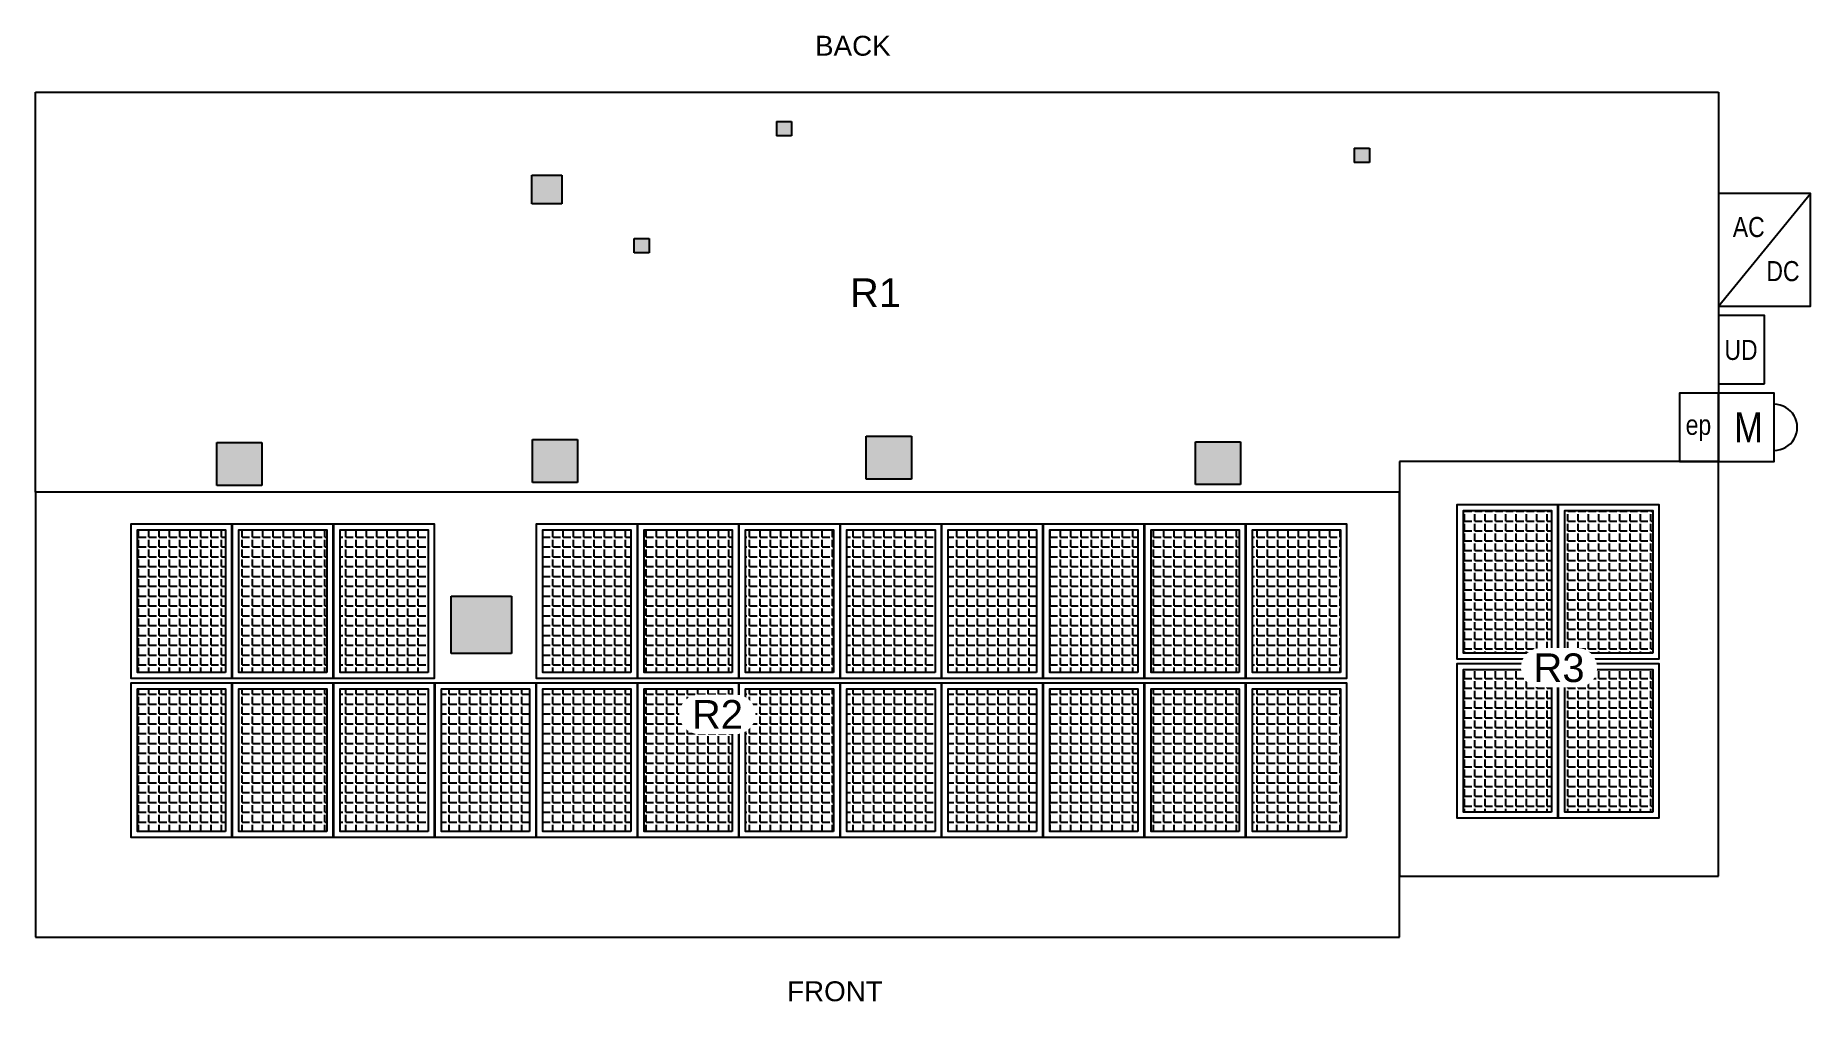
# Model space of a CAD drawing. Header units: feet. Extents: x -13431 to 10280, y 13032 to 29871.
# Drawn here: x 5501 to 6207, y 13032 to 13417 of the extents above; entities that cross this region are included whole.
import ezdxf
from ezdxf.enums import TextEntityAlignment as Align

# ---------------------------------------------------------------- set-up
doc = ezdxf.new("R2010")
doc.units = ezdxf.units.FT
doc.header["$MEASUREMENT"] = 0
doc.set_wipeout_variables(frame=1)
for name, color, linetype in [('E - MODULE', 7, 'Continuous'), ('MODULE FRAME', 9, 'Continuous'), ('MODULE HATCH', 7, 'Continuous'), ('N - ROOF NUMBERS', 7, 'Continuous'), ('R - ROOF LINES', 7, 'Continuous'), ('Z - TITLEBLOCK TXT', 7, 'Continuous')]:
    doc.layers.add(name, color=color, linetype=linetype)
doc.styles.add('PAPER SPACE TXT', font='technic_.ttf', dxfattribs={"height": 0.125})
doc.styles.add('TITLE BBLOCK TEXT', font='ARIALUNI.TTF')

msp = doc.modelspace()

# ---------------------------------------------------------------- texts
at = {"layer": 'Z - TITLEBLOCK TXT', "color": 7, "style": 'TITLE BBLOCK TEXT'}
for s, p in [('BACK', (5811.02, 13408.81)), ('FRONT', (5799.88, 13032.25))]:
    msp.add_text(s, height=7.925, rotation=359.98856, dxfattribs=at).set_placement(p)

# ---------------------------------------------------------------- blocks, each defined once
blk = doc.blocks.new('*U263')
at = {"color": 1, "flags": 128}
blk.add_lwpolyline([(0, 61.82), (36.58, 61.82), (36.59, 106.72), (0, 106.72), (0, 61.82), (36.59, 106.72)], dxfattribs=at)
at = {"color": 1}
for points in [[(18.27, 30.91), (18.26, 58.12), (-0.01, 58.12), (0, 30.91)], [(0, 0), (0, 27.21), (-15.55, 27.2), (-15.55, 0)]]:
    blk.add_lwpolyline(points, close=True, dxfattribs=at)
at = {"color": 1, "flags": 128}
blk.add_lwpolyline([(22.16, 22.78), (22.16, 27.21), (0, 27.21), (0, 0), (22.16, 0), (22.16, 4.43, 1.000086), (22.16, 22.78), (22.16, 22.78), (22.16, 27.21), (0, 27.21), (0, 0), (22.16, 0), (22.16, 22.78)], format="xyb", dxfattribs=at)
at = {"color": 1, "style": 'PAPER SPACE TXT'}
for s, height, rotation, p in [('AC', 7.986, 359.99878, (12, 93.4)), ('DC', 7.986, 359.99878, (25.62, 75.83)), ('UD', 7.986, 0.00545, (8.91, 44.45)), ('ep', 7.986, 0.00687, (-8.05, 14.61)), ('M', 11.88, 0.00545, (11.88, 13.6))]:
    blk.add_text(s, height=height, rotation=rotation, dxfattribs=at).set_placement(p, align=Align.MIDDLE_CENTER)
blk = doc.blocks.new('ROOF3_ID')
at = {"color": 3}
blk.add_wipeout([(-7.29, -7.41), (-5.72, -7.41), (-4.15, -7.41), (-2.58, -7.41), (-1.01, -7.41), (0.56, -7.41), (2.14, -7.41), (3.71, -7.41), (5.28, -7.41), (6.85, -7.41), (8.42, -7.33), (9.94, -6.95), (11.36, -6.28), (12.62, -5.34), (13.66, -4.17), (14.45, -2.81), (14.96, -1.33), (15.16, 0.23), (15.04, 1.8), (14.62, 3.31), (13.91, 4.71), (12.93, 5.93), (11.73, 6.95), (10.36, 7.7), (8.86, 8.16), (7.29, 8.32), (5.72, 8.32), (4.15, 8.32), (2.58, 8.32), (1.01, 8.32), (-0.56, 8.32), (-2.14, 8.32), (-3.71, 8.32), (-5.28, 8.32), (-6.85, 8.32), (-8.42, 8.24), (-9.94, 7.86), (-11.36, 7.18), (-12.62, 6.24), (-13.66, 5.07), (-14.45, 3.72), (-14.96, 2.23), (-15.16, 0.67), (-15.04, -0.89), (-14.62, -2.4), (-13.91, -3.8), (-12.93, -5.03), (-11.73, -6.04), (-10.36, -6.79), (-8.86, -7.26)], dxfattribs=at)
at = {"layer": 'Z - TITLEBLOCK TXT', "color": 7, "style": 'TITLE BBLOCK TEXT'}
blk.add_text('R3', height=11.396, rotation=359.98856, dxfattribs=at).set_placement((0, 0.45), align=Align.MIDDLE_CENTER)
blk = doc.blocks.new('ROOF1_ID')
at = {"color": 3}
blk.add_wipeout([(-7.51, -8.11), (-5.94, -8.11), (-4.37, -8.11), (-2.8, -8.11), (-1.22, -8.11), (0.35, -8.11), (1.92, -8.11), (3.49, -8.11), (5.06, -8.11), (6.64, -8.11), (8.2, -8.02), (9.73, -7.65), (11.14, -6.97), (12.4, -6.03), (13.44, -4.86), (14.23, -3.5), (14.74, -2.02), (14.94, -0.46), (14.83, 1.1), (14.41, 2.62), (13.69, 4.01), (12.72, 5.24), (11.52, 6.25), (10.14, 7), (8.64, 7.47), (7.08, 7.62), (5.51, 7.62), (3.93, 7.62), (2.36, 7.62), (0.79, 7.62), (-0.78, 7.62), (-2.35, 7.62), (-3.93, 7.62), (-5.5, 7.62), (-7.07, 7.62), (-8.64, 7.54), (-10.16, 7.16), (-11.58, 6.49), (-12.83, 5.55), (-13.88, 4.38), (-14.67, 3.02), (-15.17, 1.54), (-15.37, -0.02), (-15.26, -1.58), (-14.84, -3.1), (-14.13, -4.49), (-13.15, -5.72), (-11.95, -6.73), (-10.57, -7.49), (-9.07, -7.95)], dxfattribs=at)
at = {"layer": 'Z - TITLEBLOCK TXT', "color": 7, "style": 'TITLE BBLOCK TEXT'}
blk.add_text('R1', height=11.396, rotation=359.98856, dxfattribs=at).set_placement((-0.22, -0.24), align=Align.MIDDLE_CENTER)
blk = doc.blocks.new('ROOF2_ID')
at = {"color": 3}
blk.add_wipeout([(-7.29, -7.76), (-5.72, -7.76), (-4.15, -7.76), (-2.58, -7.76), (-1.01, -7.76), (0.56, -7.76), (2.14, -7.76), (3.71, -7.76), (5.28, -7.76), (6.85, -7.76), (8.42, -7.68), (9.94, -7.3), (11.36, -6.63), (12.62, -5.68), (13.66, -4.51), (14.45, -3.16), (14.96, -1.67), (15.16, -0.11), (15.04, 1.45), (14.62, 2.96), (13.91, 4.36), (12.93, 5.59), (11.73, 6.6), (10.36, 7.35), (8.86, 7.81), (7.29, 7.97), (5.72, 7.97), (4.15, 7.97), (2.58, 7.97), (1.01, 7.97), (-0.56, 7.97), (-2.14, 7.97), (-3.71, 7.97), (-5.28, 7.97), (-6.85, 7.97), (-8.42, 7.89), (-9.94, 7.51), (-11.36, 6.84), (-12.62, 5.9), (-13.66, 4.73), (-14.45, 3.37), (-14.96, 1.88), (-15.16, 0.33), (-15.04, -1.24), (-14.62, -2.75), (-13.91, -4.15), (-12.93, -5.38), (-11.73, -6.39), (-10.36, -7.14), (-8.86, -7.6)], dxfattribs=at)
at = {"layer": 'Z - TITLEBLOCK TXT', "style": 'TITLE BBLOCK TEXT'}
blk.add_text('R2', height=11.396, rotation=359.98856, dxfattribs=at).set_placement((0, 0.11), align=Align.MIDDLE_CENTER)
blk = doc.blocks.new('genesis_module')
at = {"layer": 'MODULE HATCH'}
h = blk.add_hatch(dxfattribs=at)
h.set_pattern_fill('ANGLE', color=9, scale=15)
h.set_pattern_definition([(0, (1.7324, 8.3642), (0, 4.125), [3, -1.125]), (90, (1.7324, 8.3642), (-4.125, 3e-16), [3, -1.125])])
h.paths.add_polyline_path([(-17.48, 29.97), (-17.48, -29.95), (17.59, -29.95), (17.59, 29.97)])
at = {"color": 4}
blk.add_lwpolyline([(-20, 32.49), (20.04, 32.49), (20.04, -32.46), (-20, -32.46)], close=True, dxfattribs=at)
at = {"layer": 'MODULE FRAME', "color": 7, "linetype": 'Continuous', "flags": 128}
blk.add_lwpolyline([(20.04, -32.46), (-20, -32.46), (-20, 32.49), (20.04, 32.49)], close=True, dxfattribs=at)
at = {"layer": 'MODULE FRAME', "color": 8, "linetype": 'Continuous', "flags": 128}
blk.add_lwpolyline([(17.59, -29.95), (-17.48, -29.95), (-17.48, 29.97), (17.59, 29.97)], close=True, dxfattribs=at)
blk = doc.blocks.new('Roof2')
at = {"layer": 'E - MODULE', "color": 3, "extrusion": (-1.17961e-16, -0.316146, 0.948711)}
for p in [(5558.62, 12603.99, -3903.43), (5598.99, 12603.99, -3903.43), (5639.36, 12603.99, -3903.43), (5720.1, 12603.99, -3903.43), (5760.47, 12603.99, -3903.43), (5800.84, 12603.99, -3903.43), (5841.21, 12603.99, -3903.43), (5881.58, 12603.99, -3903.43), (5921.95, 12603.99, -3903.43), (5962.32, 12603.99, -3903.43), (6002.69, 12603.99, -3903.43), (5558.62, 12537.24, -3903.44), (5598.99, 12537.24, -3903.44), (5639.36, 12537.24, -3903.44), (5679.73, 12537.24, -3903.44), (5720.1, 12537.24, -3903.44), (5760.47, 12537.24, -3903.44), (5800.84, 12537.24, -3903.44), (5841.21, 12537.24, -3903.44), (5881.58, 12537.24, -3903.44), (5921.95, 12537.24, -3903.44), (5962.32, 12537.24, -3903.44), (6002.69, 12537.24, -3903.44)]:
    blk.add_blockref('genesis_module', p, dxfattribs=at)
blk = doc.blocks.new('Roof3')
at = {"layer": 'E - MODULE', "color": 3, "extrusion": (-1.17961e-16, -0.316146, 0.948711)}
for p in [(6086.69, 12609.54, -3911.12), (6127.06, 12609.54, -3911.12), (6086.69, 12542.79, -3911.13), (6127.06, 12542.79, -3911.13)]:
    blk.add_blockref('genesis_module', p, dxfattribs=at)

# ---------------------------------------------------------------- hatches: boundary and pattern name
h = msp.add_hatch(color=3)
h.dxf.hatch_style = 1
h.paths.add_polyline_path([(5690.13, 13193.53), (5690.13, 13170.76), (5666.13, 13170.76), (5666.13, 13193.53)])

# ---------------------------------------------------------------- linework, layer by layer
at = {"layer": 'R - ROOF LINES', "color": 3}
for p, q in [((5500.58, 13394.26, 242.87), (6170.88, 13394.26, 242.87)), ((5500.58, 13235.03, 295.95), (5500.58, 13394.26, 242.87)), ((6170.88, 13394.26, 242.87), (6170.88, 13247.18, 291.9)), ((5795.64, 13382.64, 246.74), (5801.64, 13382.64, 246.74)), ((5795.64, 13382.64, 246.74), (5795.64, 13376.95, 248.64)), ((5801.64, 13382.64, 246.74), (5801.64, 13376.95, 248.64)), ((5801.64, 13376.95, 248.64), (5795.64, 13376.95, 248.64)), ((6025.78, 13372.01, 250.29), (6025.78, 13366.32, 252.18)), ((6025.78, 13372.01, 250.29), (6031.78, 13372.01, 250.29)), ((6031.78, 13372.01, 250.29), (6031.78, 13366.32, 252.18)), ((5698.24, 13349.86, 257.67), (5698.24, 13361.24, 253.88)), ((5698.24, 13361.24, 253.88), (5710.24, 13361.24, 253.88)), ((5710.24, 13361.24, 253.88), (5710.24, 13349.86, 257.67)), ((6031.78, 13366.32, 252.18), (6025.78, 13366.32, 252.18)), ((5710.24, 13349.86, 257.67), (5698.24, 13349.86, 257.67)), ((5738.97, 13335.95, 262.31), (5744.97, 13335.95, 262.31)), ((5738.97, 13330.25, 264.21), (5738.97, 13335.95, 262.31)), ((5744.97, 13335.95, 262.31), (5744.97, 13330.25, 264.21)), ((5744.97, 13330.25, 264.21), (5738.97, 13330.25, 264.21)), ((5572.74, 13254.75, 289.37), (5590.74, 13254.75, 289.37)), ((5572.74, 13237.68, 295.06), (5572.74, 13254.75, 289.37)), ((5590.74, 13254.75, 289.37), (5590.74, 13237.68, 295.06)), ((5698.46, 13238.84, 294.68), (5698.46, 13255.92, 288.98)), ((5698.46, 13255.92, 288.98), (5716.46, 13255.92, 288.98)), ((5716.46, 13255.92, 288.98), (5716.46, 13238.84, 294.68)), ((5831.44, 13257.23, 288.55), (5849.44, 13257.23, 288.55)), ((5831.44, 13240.15, 294.24), (5831.44, 13257.23, 288.55)), ((5849.44, 13257.23, 288.55), (5849.44, 13240.15, 294.24)), ((5962.51, 13255.07, 289.27), (5980.51, 13255.07, 289.27)), ((5962.51, 13238, 294.96), (5962.51, 13255.07, 289.27)), ((5980.51, 13255.07, 289.27), (5980.51, 13238, 294.96)), ((6043.75, 13247.18, 291.9), (6043.75, 13235.03, 287.85)), ((6170.88, 13247.18, 291.9), (6043.75, 13247.18, 291.9)), ((6043.75, 13247.18, 291.9), (6043.75, 13235.03, 295.95)), ((6170.88, 13082.03, 236.85), (6170.88, 13247.18, 291.9)), ((5849.44, 13240.15, 294.24), (5831.44, 13240.15, 294.24)), ((6043.75, 13235.03, 295.95), (5500.58, 13235.03, 295.95)), ((5500.58, 13235.03, 295.95), (5500.58, 13057.73, 236.85)), ((5590.74, 13237.68, 295.06), (5572.74, 13237.68, 295.06)), ((5716.46, 13238.84, 294.68), (5698.46, 13238.84, 294.68)), ((5980.51, 13238, 294.96), (5962.51, 13238, 294.96)), ((6043.75, 13057.73, 236.85), (6043.75, 13235.03, 295.95)), ((6043.75, 13235.03, 287.85), (6043.75, 13082.03, 236.85)), ((5666.13, 13170.76, 274.52), (5666.13, 13193.53, 282.11)), ((5666.13, 13193.53, 282.11), (5690.13, 13193.53, 282.11)), ((5690.13, 13193.53, 282.11), (5690.13, 13170.76, 274.52)), ((5690.13, 13170.76, 274.52), (5666.13, 13170.76, 274.52)), ((6043.75, 13082.03, 236.85), (6170.88, 13082.03, 236.85)), ((5500.58, 13057.73, 236.85), (6043.75, 13057.73, 236.85))]:
    msp.add_line(p, q, dxfattribs=at)

# ---------------------------------------------------------------- block references
at = {"color": 3}
msp.add_blockref('*U263', (6170.88, 13247.18, 291.9), dxfattribs=at)
at = {"layer": 'E - MODULE', "color": 3}
for name in ['Roof3', 'Roof2']:
    msp.add_blockref(name, (0, 0), dxfattribs=at)
at = {"layer": 'N - ROOF NUMBERS', "color": 3}
msp.add_blockref('ROOF1_ID', (5835.33, 13314.67, 956.97), dxfattribs=at)

msp.set_redraw_order([(e.dxf.handle, doc.entitydb.next_handle()) for e in msp.query("TEXT MTEXT ATTDEF DIMENSION ARC_DIMENSION")])  # texts and dimensions are drawn at this point

# ---------------------------------------------------------------- next in the draw order: hatches: boundary and pattern name
h = msp.add_hatch(color=3)
h.dxf.hatch_style = 1
h.paths.add_polyline_path([(6025.78, 13372.01), (6025.78, 13366.32), (6031.78, 13366.32), (6031.78, 13372.01)])
h.paths.add_polyline_path([(5980.51, 13238), (5962.51, 13238), (5962.51, 13255.07), (5980.51, 13255.07)])
h.paths.add_polyline_path([(5849.44, 13240.15), (5831.44, 13240.15), (5831.44, 13257.23), (5849.44, 13257.23)])
h.paths.add_polyline_path([(5716.46, 13255.92), (5716.46, 13238.84), (5698.46, 13238.84), (5698.46, 13255.92)])
h.paths.add_polyline_path([(5710.24, 13361.24), (5710.24, 13349.86), (5698.24, 13349.86), (5698.24, 13361.24)])
h.paths.add_polyline_path([(5590.74, 13254.75), (5590.74, 13237.68), (5572.74, 13237.68), (5572.74, 13254.75)])
h.paths.add_polyline_path([(5744.97, 13335.95), (5744.97, 13330.25), (5738.97, 13330.25), (5738.97, 13335.95)])
h.paths.add_polyline_path([(5795.64, 13382.64), (5801.64, 13382.64), (5801.64, 13376.95), (5795.64, 13376.95)])

# ---------------------------------------------------------------- next in the draw order: block references
at = {"layer": 'N - ROOF NUMBERS', "color": 3}
for name, p in [('ROOF3_ID', (6107.32, 13164.61, 956.97)), ('ROOF2_ID', (5772.16, 13146.38, 956.97))]:
    msp.add_blockref(name, p, dxfattribs=at)

doc.saveas('drawing.dxf')
